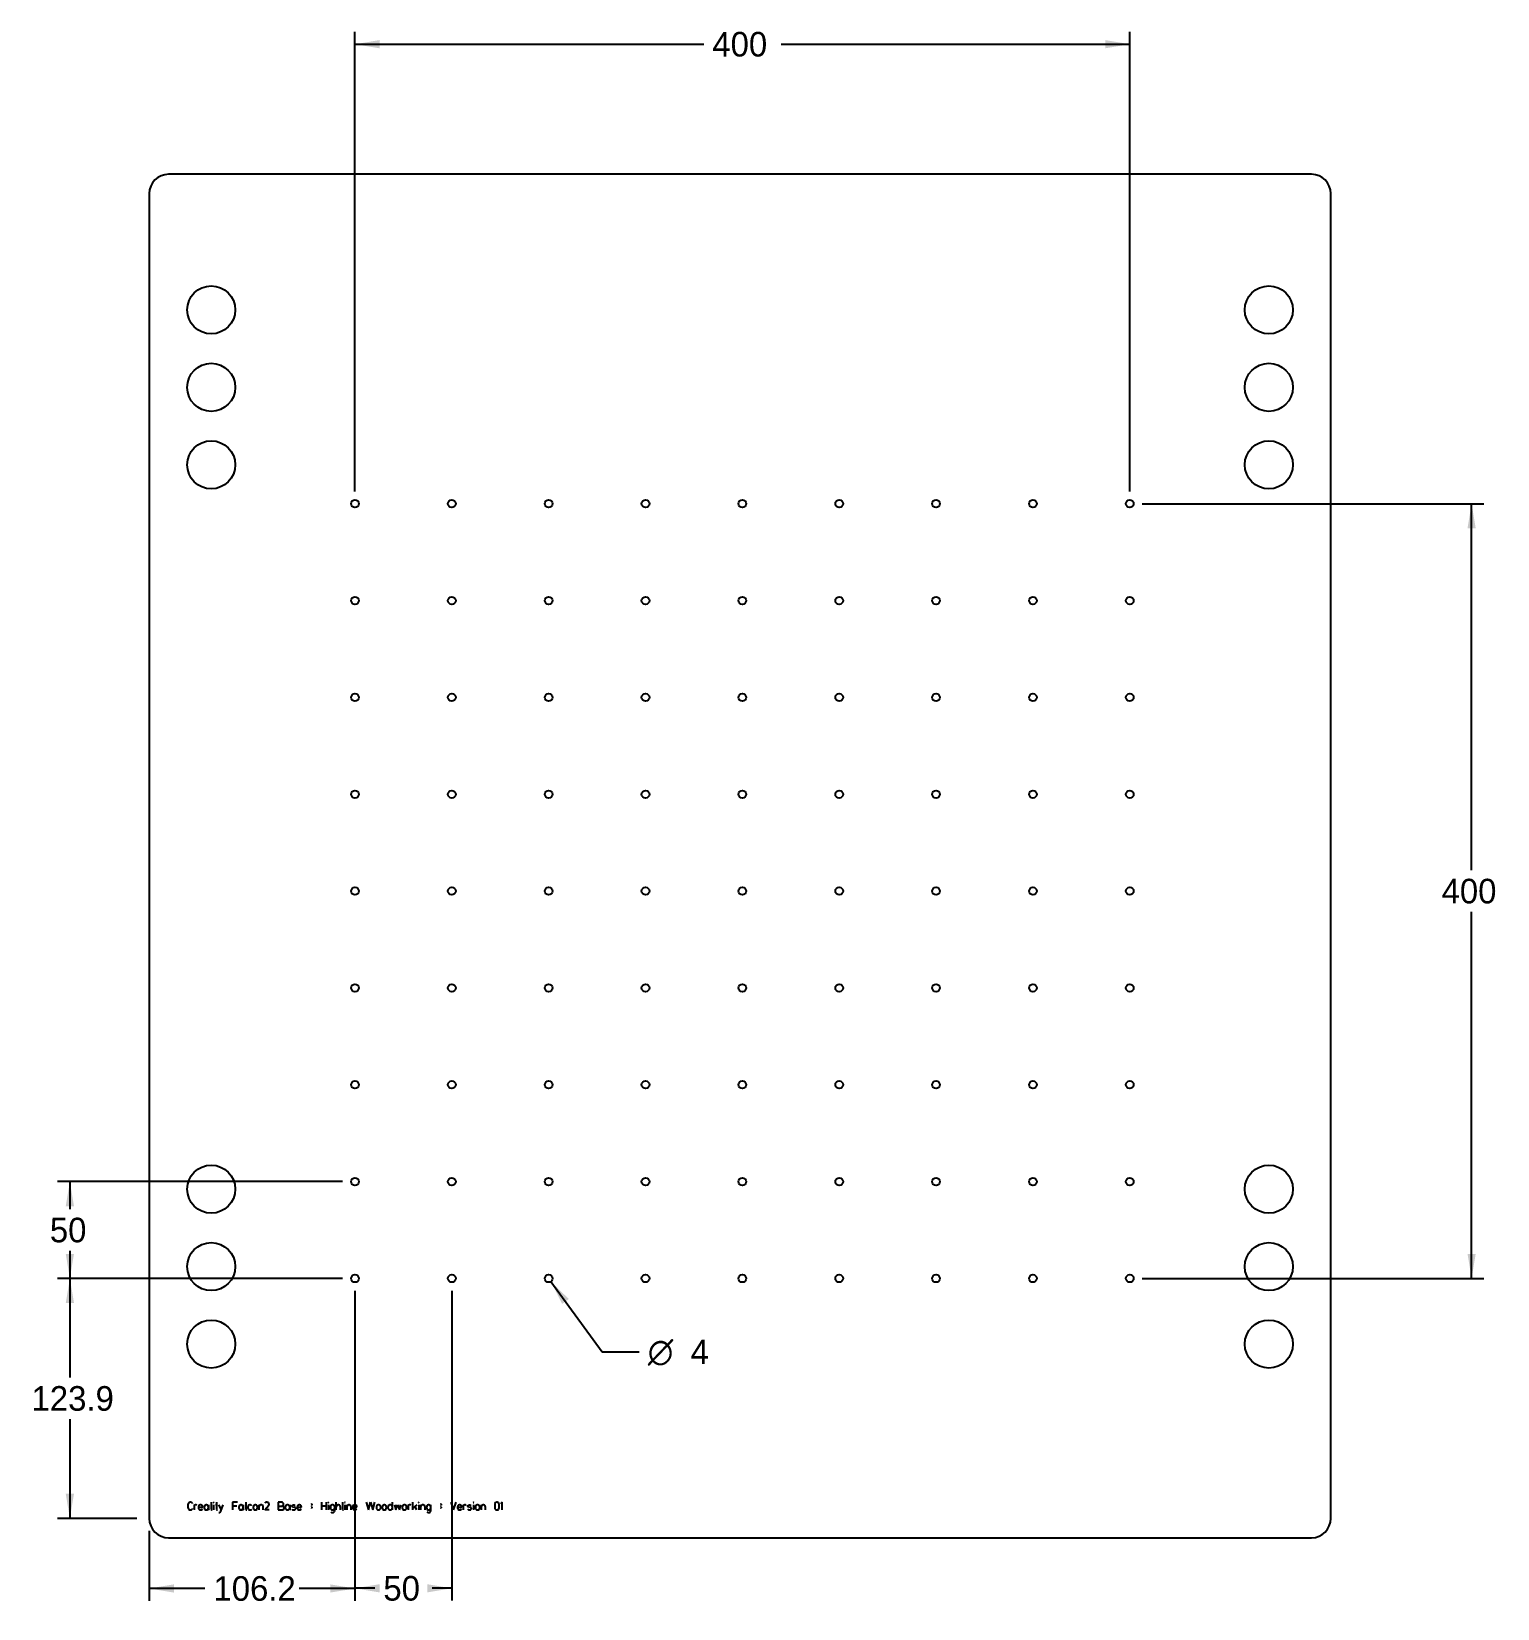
# Model space of a CAD drawing. Header units: millimetres. Extents: x -41 to 716, y -17 to 798.
import ezdxf
from ezdxf.enums import TextEntityAlignment as Align

# ---------------------------------------------------------------- set-up
doc = ezdxf.new("R2010")
doc.units = ezdxf.units.MM
for name, color, linetype in [('Alignment_Hole_Dimensions', 7, 'Continuous'), ('Alignment_Holes', 7, 'Continuous'), ('Feet_Insets', 7, 'Continuous'), ('Highline_Woodworking', 7, 'Continuous'), ('Outside_Edge', 7, 'Continuous')]:
    doc.layers.add(name, color=color, linetype=linetype)
doc.styles.add('SEACAD_Solid_Edge_ANSI', font='seans.ttf')
doc.styles.add('SEACAD_Solid_Edge_ANSI1_Symbols', font='semeca1.ttf')
doc.dimstyles.new('ANSI_(mm)', dxfattribs={"dimtxt": 12.7, "dimasz": 12.7, "dimexe": 6.35, "dimexo": 6.35, "dimgap": 3.175, "dimtad": 0, "dimtih": 1, "dimtoh": 1, "dimdsep": 46, "dimtxsty": 'SEACAD_Solid_Edge_ANSI', "dimblk1": '_SE_FILLED', "dimblk2": '_SE_FILLED', "dimsah": 1, "dimcen": 6.35, "dimadec": 0, "dimazin": 0, "dimtfac": 0.8, "dimtofl": 0, "dimtmove": 0, "dimatfit": 3, "dimfxl": 1, "dimtolj": 1, "dimarcsym": 0})

msp = doc.modelspace()

# ---------------------------------------------------------------- blocks, each defined once
blk = doc.blocks.new('SE1')
at = {"layer": 'Outside_Edge', "color": 7, "linetype": 'Continuous'}
for p, q in [((620, 724), (30, 724)), ((20, 714), (20, 30)), ((630, 30), (630, 714)), ((30, 20), (620, 20))]:
    blk.add_line(p, q, dxfattribs=at)
for centre, start, end in [((30, 714), 90, 180), ((620, 714), 0, 90), ((30, 30), 180, 270), ((620, 30), 270, 0)]:
    blk.add_arc(centre, 10, start, end, dxfattribs=at)
blk = doc.blocks.new('SE')
at = {"layer": 'Outside_Edge'}
blk.add_blockref('SE1', (0, 0), dxfattribs=at)
blk = doc.blocks.new('SE3')
at = {"layer": 'Highline_Woodworking', "color": 7, "linetype": 'Continuous'}
for p, q in [((40.125, 37.625), (40, 37.125)), ((40, 37.125), (40, 35.625)), ((40, 35.625), (40.125, 35.125)), ((40.25, 37.875), (40.125, 37.625)), ((40.125, 35.125), (40.25, 34.875)), ((40.5, 38.125), (40.25, 37.875)), ((40.25, 34.875), (40.5, 34.625)), ((40.75, 38.25), (40.5, 38.125)), ((40.5, 34.625), (40.75, 34.5)), ((41.125, 38.375), (40.75, 38.25)), ((40.75, 34.5), (41.125, 34.375)), ((41.375, 38.375), (41.125, 38.375)), ((41.125, 34.375), (41.375, 34.375)), ((41.75, 38.25), (41.375, 38.375)), ((41.375, 34.375), (41.75, 34.5)), ((42, 38.125), (41.75, 38.25)), ((41.75, 34.5), (42, 34.625)), ((42.25, 37.875), (42, 38.125)), ((42, 34.625), (42.25, 34.875)), ((42.375, 37.625), (42.25, 37.875)), ((42.25, 34.875), (42.375, 35.125))]:
    blk.add_line(p, q, dxfattribs=at)
blk = doc.blocks.new('SE2')
at = {"layer": 'Highline_Woodworking'}
blk.add_blockref('SE3', (0, 0), dxfattribs=at)
blk = doc.blocks.new('SE5')
at = {"layer": 'Highline_Woodworking', "color": 7, "linetype": 'Continuous'}
for p, q in [((43.25, 36.625), (43.125, 36.25)), ((43.5, 36.875), (43.25, 36.625)), ((43.875, 37), (43.5, 36.875)), ((44.125, 37), (43.875, 37)), ((44.5, 36.875), (44.125, 37)), ((44.625, 36.75), (44.5, 36.875))]:
    blk.add_line(p, q, dxfattribs=at)
blk = doc.blocks.new('SE4')
at = {"layer": 'Highline_Woodworking'}
blk.add_blockref('SE5', (0, 0), dxfattribs=at)
blk = doc.blocks.new('SE7')
at = {"layer": 'Highline_Woodworking', "color": 7, "linetype": 'Continuous'}
for p, q in [((45.5, 36.375), (45.375, 36)), ((45.375, 36), (45.375, 35.375)), ((45.375, 35.75), (47.625, 35.75)), ((45.375, 35.375), (45.5, 35)), ((45.75, 36.75), (45.5, 36.375)), ((45.5, 35), (45.75, 34.625)), ((46, 36.875), (45.75, 36.75)), ((45.75, 34.625), (46, 34.5)), ((46.375, 37), (46, 36.875)), ((46, 34.5), (46.375, 34.375)), ((46.625, 37), (46.375, 37)), ((46.375, 34.375), (46.625, 34.375)), ((47, 36.875), (46.625, 37)), ((46.625, 34.375), (47, 34.5)), ((47.25, 36.75), (47, 36.875)), ((47, 34.5), (47.25, 34.625)), ((47.5, 36.375), (47.25, 36.75)), ((47.25, 34.625), (47.5, 34.875)), ((47.625, 36), (47.5, 36.375)), ((47.625, 35.75), (47.625, 36))]:
    blk.add_line(p, q, dxfattribs=at)
blk = doc.blocks.new('SE6')
at = {"layer": 'Highline_Woodworking'}
blk.add_blockref('SE7', (0, 0), dxfattribs=at)
blk = doc.blocks.new('SE9')
at = {"layer": 'Highline_Woodworking', "color": 7, "linetype": 'Continuous'}
for p, q in [((48.5, 36.375), (48.375, 35.875)), ((48.375, 35.875), (48.375, 35.375)), ((48.375, 35.375), (48.5, 35)), ((48.75, 36.75), (48.5, 36.375)), ((48.5, 35), (48.75, 34.625)), ((49, 36.875), (48.75, 36.75)), ((48.75, 34.625), (49, 34.5)), ((49.375, 37), (49, 36.875)), ((49, 34.5), (49.375, 34.375)), ((49.625, 37), (49.375, 37)), ((49.375, 34.375), (49.625, 34.375)), ((50, 36.875), (49.625, 37)), ((49.625, 34.375), (50, 34.5)), ((50.25, 36.75), (50, 36.875)), ((50, 34.5), (50.25, 34.625)), ((50.5, 36.375), (50.25, 36.75)), ((50.25, 34.625), (50.5, 35)), ((50.625, 36), (50.5, 36.375)), ((50.5, 35), (50.625, 35.375)), ((50.625, 35.375), (50.625, 36))]:
    blk.add_line(p, q, dxfattribs=at)
blk = doc.blocks.new('SE8')
at = {"layer": 'Highline_Woodworking'}
blk.add_blockref('SE9', (0, 0), dxfattribs=at)
blk = doc.blocks.new('SE11')
at = {"layer": 'Highline_Woodworking', "color": 7, "linetype": 'Continuous'}
for p, q in [((50.625, 37), (50.625, 34.75)), ((50.625, 34.75), (51, 34.375))]:
    blk.add_line(p, q, dxfattribs=at)
blk = doc.blocks.new('SE10')
at = {"layer": 'Highline_Woodworking'}
blk.add_blockref('SE11', (0, 0), dxfattribs=at)
blk = doc.blocks.new('SE13')
at = {"layer": 'Highline_Woodworking', "color": 7, "linetype": 'Continuous'}
for p, q in [((52, 38.375), (52, 34.625)), ((52, 34.625), (52.25, 34.375)), ((52.25, 34.375), (52.5, 34.375))]:
    blk.add_line(p, q, dxfattribs=at)
blk = doc.blocks.new('SE12')
at = {"layer": 'Highline_Woodworking'}
blk.add_blockref('SE13', (0, 0), dxfattribs=at)
blk = doc.blocks.new('SE15')
at = {"layer": 'Highline_Woodworking', "color": 7, "linetype": 'Continuous'}
for p, q in [((53.25, 38.375), (53.125, 38.25)), ((53.125, 38.25), (53.25, 38.125)), ((53.375, 38.25), (53.25, 38.375)), ((53.25, 38.125), (53.375, 38.25))]:
    blk.add_line(p, q, dxfattribs=at)
blk = doc.blocks.new('SE14')
at = {"layer": 'Highline_Woodworking'}
blk.add_blockref('SE15', (0, 0), dxfattribs=at)
blk = doc.blocks.new('SE17')
at = {"layer": 'Highline_Woodworking', "color": 7, "linetype": 'Continuous'}
for p, q in [((54.75, 38.375), (54.75, 34.625)), ((54.75, 34.625), (55, 34.375)), ((55, 34.375), (55.25, 34.375))]:
    blk.add_line(p, q, dxfattribs=at)
blk = doc.blocks.new('SE16')
at = {"layer": 'Highline_Woodworking'}
blk.add_blockref('SE17', (0, 0), dxfattribs=at)
blk = doc.blocks.new('SE19')
at = {"layer": 'Highline_Woodworking', "color": 7, "linetype": 'Continuous'}
for p, q in [((56, 33), (56.5, 33.125)), ((56.5, 33.125), (57, 33.75)), ((57, 33.75), (58.25, 37))]:
    blk.add_line(p, q, dxfattribs=at)
blk = doc.blocks.new('SE18')
at = {"layer": 'Highline_Woodworking'}
blk.add_blockref('SE19', (0, 0), dxfattribs=at)
blk = doc.blocks.new('SE21')
at = {"layer": 'Highline_Woodworking', "color": 7, "linetype": 'Continuous'}
for p, q in [((65.625, 38.375), (63, 38.375)), ((63, 38.375), (63, 34.375))]:
    blk.add_line(p, q, dxfattribs=at)
blk = doc.blocks.new('SE20')
at = {"layer": 'Highline_Woodworking'}
blk.add_blockref('SE21', (0, 0), dxfattribs=at)
blk = doc.blocks.new('SE23')
at = {"layer": 'Highline_Woodworking', "color": 7, "linetype": 'Continuous'}
for p, q in [((66.375, 36.375), (66.25, 35.875)), ((66.25, 35.875), (66.25, 35.375)), ((66.25, 35.375), (66.375, 35)), ((66.625, 36.75), (66.375, 36.375)), ((66.375, 35), (66.625, 34.625)), ((66.875, 36.875), (66.625, 36.75)), ((66.625, 34.625), (66.875, 34.5)), ((67.25, 37), (66.875, 36.875)), ((66.875, 34.5), (67.25, 34.375)), ((67.5, 37), (67.25, 37)), ((67.25, 34.375), (67.5, 34.375)), ((67.875, 36.875), (67.5, 37)), ((67.5, 34.375), (67.875, 34.5)), ((68.125, 36.75), (67.875, 36.875)), ((67.875, 34.5), (68.125, 34.625)), ((68.375, 36.375), (68.125, 36.75)), ((68.125, 34.625), (68.375, 35)), ((68.5, 36), (68.375, 36.375)), ((68.375, 35), (68.5, 35.375)), ((68.5, 35.375), (68.5, 36))]:
    blk.add_line(p, q, dxfattribs=at)
blk = doc.blocks.new('SE22')
at = {"layer": 'Highline_Woodworking'}
blk.add_blockref('SE23', (0, 0), dxfattribs=at)
blk = doc.blocks.new('SE25')
at = {"layer": 'Highline_Woodworking', "color": 7, "linetype": 'Continuous'}
for p, q in [((68.5, 37), (68.5, 34.75)), ((68.5, 34.75), (68.875, 34.375))]:
    blk.add_line(p, q, dxfattribs=at)
blk = doc.blocks.new('SE24')
at = {"layer": 'Highline_Woodworking'}
blk.add_blockref('SE25', (0, 0), dxfattribs=at)
blk = doc.blocks.new('SE27')
at = {"layer": 'Highline_Woodworking', "color": 7, "linetype": 'Continuous'}
for p, q in [((69.875, 38.375), (69.875, 34.625)), ((69.875, 34.625), (70.125, 34.375)), ((70.125, 34.375), (70.375, 34.375))]:
    blk.add_line(p, q, dxfattribs=at)
blk = doc.blocks.new('SE26')
at = {"layer": 'Highline_Woodworking'}
blk.add_blockref('SE27', (0, 0), dxfattribs=at)
blk = doc.blocks.new('SE29')
at = {"layer": 'Highline_Woodworking', "color": 7, "linetype": 'Continuous'}
for p, q in [((71, 36.375), (70.875, 36)), ((70.875, 36), (70.875, 35.375)), ((70.875, 35.375), (71, 35)), ((71.5, 36.875), (71, 36.375)), ((71, 35), (71.25, 34.625)), ((71.25, 34.625), (71.5, 34.5)), ((71.875, 37), (71.5, 36.875)), ((71.5, 34.5), (71.875, 34.375)), ((72.125, 37), (71.875, 37)), ((71.875, 34.375), (72.125, 34.375)), ((72.5, 36.875), (72.125, 37)), ((72.125, 34.375), (72.5, 34.5)), ((72.75, 36.75), (72.5, 36.875)), ((72.5, 34.5), (72.75, 34.625)), ((72.875, 36.625), (72.75, 36.75)), ((72.75, 34.625), (72.875, 34.75))]:
    blk.add_line(p, q, dxfattribs=at)
blk = doc.blocks.new('SE28')
at = {"layer": 'Highline_Woodworking'}
blk.add_blockref('SE29', (0, 0), dxfattribs=at)
blk = doc.blocks.new('SE31')
at = {"layer": 'Highline_Woodworking', "color": 7, "linetype": 'Continuous'}
for p, q in [((73.75, 36.375), (73.625, 35.875)), ((73.625, 35.875), (73.625, 35.375)), ((73.625, 35.375), (73.75, 35)), ((74, 36.75), (73.75, 36.375)), ((73.75, 35), (74, 34.625)), ((74.25, 36.875), (74, 36.75)), ((74, 34.625), (74.25, 34.5)), ((74.625, 37), (74.25, 36.875)), ((74.25, 34.5), (74.625, 34.375)), ((74.875, 37), (74.625, 37)), ((74.625, 34.375), (74.875, 34.375)), ((75.25, 36.875), (74.875, 37)), ((74.875, 34.375), (75.25, 34.5)), ((75.5, 36.75), (75.25, 36.875)), ((75.25, 34.5), (75.5, 34.625)), ((75.75, 36.375), (75.5, 36.75)), ((75.5, 34.625), (75.75, 35)), ((75.875, 36), (75.75, 36.375)), ((75.75, 35), (75.875, 35.375)), ((75.875, 35.375), (75.875, 36))]:
    blk.add_line(p, q, dxfattribs=at)
blk = doc.blocks.new('SE30')
at = {"layer": 'Highline_Woodworking'}
blk.add_blockref('SE31', (0, 0), dxfattribs=at)
blk = doc.blocks.new('SE33')
at = {"layer": 'Highline_Woodworking', "color": 7, "linetype": 'Continuous'}
for p, q in [((76.75, 36.375), (76.625, 36)), ((77, 36.75), (76.75, 36.375)), ((77.25, 36.875), (77, 36.75)), ((77.625, 37), (77.25, 36.875)), ((77.875, 37), (77.625, 37)), ((78.25, 36.875), (77.875, 37)), ((78.5, 36.75), (78.25, 36.875)), ((78.75, 36.375), (78.5, 36.75)), ((78.875, 36), (78.75, 36.375)), ((78.875, 34.375), (78.875, 36))]:
    blk.add_line(p, q, dxfattribs=at)
blk = doc.blocks.new('SE32')
at = {"layer": 'Highline_Woodworking'}
blk.add_blockref('SE33', (0, 0), dxfattribs=at)
blk = doc.blocks.new('SE35')
at = {"layer": 'Highline_Woodworking', "color": 7, "linetype": 'Continuous'}
for p, q in [((79.875, 38.125), (79.625, 37.875)), ((79.625, 34.375), (81.75, 36.75)), ((81.875, 34.375), (79.625, 34.375)), ((80.125, 38.25), (79.875, 38.125)), ((80.5, 38.375), (80.125, 38.25)), ((80.75, 38.375), (80.5, 38.375)), ((81.25, 38.25), (80.75, 38.375)), ((81.5, 38.125), (81.25, 38.25)), ((81.75, 37.75), (81.5, 38.125)), ((81.875, 37.375), (81.75, 37.75)), ((81.75, 36.75), (81.875, 37.125)), ((81.875, 37.125), (81.875, 37.375))]:
    blk.add_line(p, q, dxfattribs=at)
blk = doc.blocks.new('SE34')
at = {"layer": 'Highline_Woodworking'}
blk.add_blockref('SE35', (0, 0), dxfattribs=at)
blk = doc.blocks.new('SE37')
at = {"layer": 'Highline_Woodworking', "color": 7, "linetype": 'Continuous'}
for p, q in [((88.375, 38.375), (86.625, 38.375)), ((86.625, 38.375), (86.625, 34.375)), ((86.625, 36.375), (88.375, 36.375)), ((88.875, 38.25), (88.375, 38.375)), ((88.375, 36.375), (88.875, 36.5)), ((89.25, 37.875), (88.875, 38.25)), ((88.875, 36.5), (89.25, 36.875)), ((89.375, 37.5), (89.25, 37.875)), ((89.25, 36.875), (89.375, 37.25)), ((89.375, 37.25), (89.375, 37.5))]:
    blk.add_line(p, q, dxfattribs=at)
blk = doc.blocks.new('SE36')
at = {"layer": 'Highline_Woodworking'}
blk.add_blockref('SE37', (0, 0), dxfattribs=at)
blk = doc.blocks.new('SE39')
at = {"layer": 'Highline_Woodworking', "color": 7, "linetype": 'Continuous'}
for p, q in [((86.625, 34.375), (88.625, 34.375)), ((88.625, 36.375), (88.375, 36.375)), ((89.125, 36.25), (88.625, 36.375)), ((88.625, 34.375), (89.125, 34.5)), ((89.5, 35.875), (89.125, 36.25)), ((89.125, 34.5), (89.5, 34.875)), ((89.625, 35.5), (89.5, 35.875)), ((89.5, 34.875), (89.625, 35.25)), ((89.625, 35.25), (89.625, 35.5))]:
    blk.add_line(p, q, dxfattribs=at)
blk = doc.blocks.new('SE38')
at = {"layer": 'Highline_Woodworking'}
blk.add_blockref('SE39', (0, 0), dxfattribs=at)
blk = doc.blocks.new('SE41')
at = {"layer": 'Highline_Woodworking', "color": 7, "linetype": 'Continuous'}
for p, q in [((90.375, 36.375), (90.25, 35.875)), ((90.25, 35.875), (90.25, 35.375)), ((90.25, 35.375), (90.375, 35)), ((90.625, 36.75), (90.375, 36.375)), ((90.375, 35), (90.625, 34.625)), ((90.875, 36.875), (90.625, 36.75)), ((90.625, 34.625), (90.875, 34.5)), ((91.25, 37), (90.875, 36.875)), ((90.875, 34.5), (91.25, 34.375)), ((91.5, 37), (91.25, 37)), ((91.25, 34.375), (91.5, 34.375)), ((91.875, 36.875), (91.5, 37)), ((91.5, 34.375), (91.875, 34.5)), ((92.125, 36.75), (91.875, 36.875)), ((91.875, 34.5), (92.125, 34.625)), ((92.375, 36.375), (92.125, 36.75)), ((92.125, 34.625), (92.375, 35)), ((92.5, 36), (92.375, 36.375)), ((92.375, 35), (92.5, 35.375)), ((92.5, 35.375), (92.5, 36))]:
    blk.add_line(p, q, dxfattribs=at)
blk = doc.blocks.new('SE40')
at = {"layer": 'Highline_Woodworking'}
blk.add_blockref('SE41', (0, 0), dxfattribs=at)
blk = doc.blocks.new('SE43')
at = {"layer": 'Highline_Woodworking', "color": 7, "linetype": 'Continuous'}
for p, q in [((92.5, 37), (92.5, 34.75)), ((92.5, 34.75), (92.875, 34.375))]:
    blk.add_line(p, q, dxfattribs=at)
blk = doc.blocks.new('SE42')
at = {"layer": 'Highline_Woodworking'}
blk.add_blockref('SE43', (0, 0), dxfattribs=at)
blk = doc.blocks.new('SE45')
at = {"layer": 'Highline_Woodworking', "color": 7, "linetype": 'Continuous'}
for p, q in [((93.625, 34.75), (94, 34.5)), ((93.75, 36.5), (93.875, 36.75)), ((93.75, 36.25), (93.75, 36.5)), ((93.875, 36), (93.75, 36.25)), ((93.875, 36.75), (94, 36.875)), ((94, 35.875), (93.875, 36)), ((94, 36.875), (94.5, 37)), ((95.125, 35.625), (94, 35.875)), ((94, 34.5), (94.5, 34.375)), ((94.5, 37), (94.75, 37)), ((94.5, 34.375), (94.875, 34.375)), ((94.75, 37), (95.25, 36.875)), ((94.875, 34.375), (95.25, 34.5)), ((95.5, 35.375), (95.125, 35.625)), ((95.25, 36.875), (95.375, 36.75)), ((95.25, 34.5), (95.5, 34.75)), ((95.625, 35.125), (95.5, 35.375)), ((95.5, 34.75), (95.625, 35)), ((95.625, 35), (95.625, 35.125))]:
    blk.add_line(p, q, dxfattribs=at)
blk = doc.blocks.new('SE44')
at = {"layer": 'Highline_Woodworking'}
blk.add_blockref('SE45', (0, 0), dxfattribs=at)
blk = doc.blocks.new('SE47')
at = {"layer": 'Highline_Woodworking', "color": 7, "linetype": 'Continuous'}
for p, q in [((96.5, 36.375), (96.375, 36)), ((96.375, 36), (96.375, 35.375)), ((96.375, 35.75), (98.625, 35.75)), ((96.375, 35.375), (96.5, 35)), ((96.75, 36.75), (96.5, 36.375)), ((96.5, 35), (96.75, 34.625)), ((97, 36.875), (96.75, 36.75)), ((96.75, 34.625), (97, 34.5)), ((97.375, 37), (97, 36.875)), ((97, 34.5), (97.375, 34.375)), ((97.625, 37), (97.375, 37)), ((97.375, 34.375), (97.625, 34.375)), ((98, 36.875), (97.625, 37)), ((97.625, 34.375), (98, 34.5)), ((98.25, 36.75), (98, 36.875)), ((98, 34.5), (98.25, 34.625)), ((98.5, 36.375), (98.25, 36.75)), ((98.25, 34.625), (98.5, 34.875)), ((98.625, 36), (98.5, 36.375)), ((98.625, 35.75), (98.625, 36))]:
    blk.add_line(p, q, dxfattribs=at)
blk = doc.blocks.new('SE46')
at = {"layer": 'Highline_Woodworking'}
blk.add_blockref('SE47', (0, 0), dxfattribs=at)
blk = doc.blocks.new('SE49')
at = {"layer": 'Highline_Woodworking', "color": 7, "linetype": 'Continuous'}
for p, q in [((103.875, 37.375), (103.625, 37.125)), ((103.625, 37.125), (103.875, 36.875)), ((103.875, 37.375), (103.875, 36.875)), ((104.125, 37.125), (103.875, 37.375)), ((103.875, 36.875), (104.125, 37.125))]:
    blk.add_line(p, q, dxfattribs=at)
blk = doc.blocks.new('SE48')
at = {"layer": 'Highline_Woodworking'}
blk.add_blockref('SE49', (0, 0), dxfattribs=at)
blk = doc.blocks.new('SE51')
at = {"layer": 'Highline_Woodworking', "color": 7, "linetype": 'Continuous'}
for p, q in [((103.875, 35.875), (103.625, 35.625)), ((103.625, 35.625), (103.875, 35.375)), ((103.875, 35.875), (103.875, 35.375)), ((104.125, 35.625), (103.875, 35.875)), ((103.875, 35.375), (104.125, 35.625))]:
    blk.add_line(p, q, dxfattribs=at)
blk = doc.blocks.new('SE50')
at = {"layer": 'Highline_Woodworking'}
blk.add_blockref('SE51', (0, 0), dxfattribs=at)
blk = doc.blocks.new('SE53')
at = {"layer": 'Highline_Woodworking', "color": 7, "linetype": 'Continuous'}
for p, q in [((112.5, 38.375), (112.375, 38.25)), ((112.375, 38.25), (112.5, 38.125)), ((112.625, 38.25), (112.5, 38.375)), ((112.5, 38.125), (112.625, 38.25))]:
    blk.add_line(p, q, dxfattribs=at)
blk = doc.blocks.new('SE52')
at = {"layer": 'Highline_Woodworking'}
blk.add_blockref('SE53', (0, 0), dxfattribs=at)
blk = doc.blocks.new('SE55')
at = {"layer": 'Highline_Woodworking', "color": 7, "linetype": 'Continuous'}
for p, q in [((113.625, 36.375), (113.5, 35.875)), ((113.5, 35.875), (113.5, 35.375)), ((113.5, 35.375), (113.625, 35)), ((113.875, 36.75), (113.625, 36.375)), ((113.625, 35), (113.875, 34.625)), ((114.125, 36.875), (113.875, 36.75)), ((113.875, 34.625), (114.125, 34.5)), ((114.5, 37), (114.125, 36.875)), ((114.125, 34.5), (114.5, 34.375)), ((114.75, 37), (114.5, 37)), ((114.5, 34.375), (114.75, 34.375)), ((115.125, 36.875), (114.75, 37)), ((114.75, 34.375), (115.125, 34.5)), ((115.375, 36.75), (115.125, 36.875)), ((115.125, 34.5), (115.375, 34.625)), ((115.625, 36.375), (115.375, 36.75)), ((115.375, 34.625), (115.625, 35)), ((115.75, 36), (115.625, 36.375)), ((115.625, 35), (115.75, 35.375)), ((115.75, 35.375), (115.75, 36))]:
    blk.add_line(p, q, dxfattribs=at)
blk = doc.blocks.new('SE54')
at = {"layer": 'Highline_Woodworking'}
blk.add_blockref('SE55', (0, 0), dxfattribs=at)
blk = doc.blocks.new('SE57')
at = {"layer": 'Highline_Woodworking', "color": 7, "linetype": 'Continuous'}
for p, q in [((113.75, 33.375), (114.125, 33.125)), ((114.125, 33.125), (114.5, 33)), ((114.5, 33), (114.75, 33)), ((114.75, 33), (115.125, 33.125)), ((115.125, 33.125), (115.375, 33.25)), ((115.375, 33.25), (115.625, 33.625)), ((115.625, 33.625), (115.75, 34)), ((115.75, 34), (115.75, 37))]:
    blk.add_line(p, q, dxfattribs=at)
blk = doc.blocks.new('SE56')
at = {"layer": 'Highline_Woodworking'}
blk.add_blockref('SE57', (0, 0), dxfattribs=at)
blk = doc.blocks.new('SE59')
at = {"layer": 'Highline_Woodworking', "color": 7, "linetype": 'Continuous'}
for p, q in [((116.625, 36.375), (116.5, 36)), ((116.875, 36.75), (116.625, 36.375)), ((117.125, 36.875), (116.875, 36.75)), ((117.5, 37), (117.125, 36.875)), ((117.75, 37), (117.5, 37)), ((118.125, 36.875), (117.75, 37)), ((118.375, 36.75), (118.125, 36.875)), ((118.625, 36.375), (118.375, 36.75)), ((118.75, 36), (118.625, 36.375)), ((118.75, 34.375), (118.75, 36))]:
    blk.add_line(p, q, dxfattribs=at)
blk = doc.blocks.new('SE58')
at = {"layer": 'Highline_Woodworking'}
blk.add_blockref('SE59', (0, 0), dxfattribs=at)
blk = doc.blocks.new('SE61')
at = {"layer": 'Highline_Woodworking', "color": 7, "linetype": 'Continuous'}
for p, q in [((119.75, 38.375), (119.75, 34.625)), ((119.75, 34.625), (120, 34.375)), ((120, 34.375), (120.25, 34.375))]:
    blk.add_line(p, q, dxfattribs=at)
blk = doc.blocks.new('SE60')
at = {"layer": 'Highline_Woodworking'}
blk.add_blockref('SE61', (0, 0), dxfattribs=at)
blk = doc.blocks.new('SE63')
at = {"layer": 'Highline_Woodworking', "color": 7, "linetype": 'Continuous'}
for p, q in [((121, 38.375), (120.875, 38.25)), ((120.875, 38.25), (121, 38.125)), ((121.125, 38.25), (121, 38.375)), ((121, 38.125), (121.125, 38.25))]:
    blk.add_line(p, q, dxfattribs=at)
blk = doc.blocks.new('SE62')
at = {"layer": 'Highline_Woodworking'}
blk.add_blockref('SE63', (0, 0), dxfattribs=at)
blk = doc.blocks.new('SE65')
at = {"layer": 'Highline_Woodworking', "color": 7, "linetype": 'Continuous'}
for p, q in [((122.125, 36.375), (122, 36)), ((122.375, 36.75), (122.125, 36.375)), ((122.625, 36.875), (122.375, 36.75)), ((123, 37), (122.625, 36.875)), ((123.25, 37), (123, 37)), ((123.625, 36.875), (123.25, 37)), ((123.875, 36.75), (123.625, 36.875)), ((124.125, 36.375), (123.875, 36.75)), ((124.25, 36), (124.125, 36.375)), ((124.25, 34.375), (124.25, 36))]:
    blk.add_line(p, q, dxfattribs=at)
blk = doc.blocks.new('SE64')
at = {"layer": 'Highline_Woodworking'}
blk.add_blockref('SE65', (0, 0), dxfattribs=at)
blk = doc.blocks.new('SE67')
at = {"layer": 'Highline_Woodworking', "color": 7, "linetype": 'Continuous'}
for p, q in [((125.125, 36.375), (125, 36)), ((125, 36), (125, 35.375)), ((125, 35.75), (127.25, 35.75)), ((125, 35.375), (125.125, 35)), ((125.375, 36.75), (125.125, 36.375)), ((125.125, 35), (125.375, 34.625)), ((125.625, 36.875), (125.375, 36.75)), ((125.375, 34.625), (125.625, 34.5)), ((126, 37), (125.625, 36.875)), ((125.625, 34.5), (126, 34.375)), ((126.25, 37), (126, 37)), ((126, 34.375), (126.25, 34.375)), ((126.625, 36.875), (126.25, 37)), ((126.25, 34.375), (126.625, 34.5)), ((126.875, 36.75), (126.625, 36.875)), ((126.625, 34.5), (126.875, 34.625)), ((127.125, 36.375), (126.875, 36.75)), ((126.875, 34.625), (127.125, 34.875)), ((127.25, 36), (127.125, 36.375)), ((127.25, 35.75), (127.25, 36))]:
    blk.add_line(p, q, dxfattribs=at)
blk = doc.blocks.new('SE66')
at = {"layer": 'Highline_Woodworking'}
blk.add_blockref('SE67', (0, 0), dxfattribs=at)
blk = doc.blocks.new('SE69')
at = {"layer": 'Highline_Woodworking', "color": 7, "linetype": 'Continuous'}
for p, q in [((132, 38.375), (133.125, 34.375)), ((133.125, 34.375), (134.25, 38.375)), ((134.25, 38.375), (135.375, 34.375)), ((135.375, 34.375), (136.5, 38.375))]:
    blk.add_line(p, q, dxfattribs=at)
blk = doc.blocks.new('SE68')
at = {"layer": 'Highline_Woodworking'}
blk.add_blockref('SE69', (0, 0), dxfattribs=at)
blk = doc.blocks.new('SE71')
at = {"layer": 'Highline_Woodworking', "color": 7, "linetype": 'Continuous'}
for p, q in [((137.375, 36.375), (137.25, 35.875)), ((137.25, 35.875), (137.25, 35.375)), ((137.25, 35.375), (137.375, 35)), ((137.625, 36.75), (137.375, 36.375)), ((137.375, 35), (137.625, 34.625)), ((137.875, 36.875), (137.625, 36.75)), ((137.625, 34.625), (137.875, 34.5)), ((138.25, 37), (137.875, 36.875)), ((137.875, 34.5), (138.25, 34.375)), ((138.5, 37), (138.25, 37)), ((138.25, 34.375), (138.5, 34.375)), ((138.875, 36.875), (138.5, 37)), ((138.5, 34.375), (138.875, 34.5)), ((139.125, 36.75), (138.875, 36.875)), ((138.875, 34.5), (139.125, 34.625)), ((139.375, 36.375), (139.125, 36.75)), ((139.125, 34.625), (139.375, 35)), ((139.5, 36), (139.375, 36.375)), ((139.375, 35), (139.5, 35.375)), ((139.5, 35.375), (139.5, 36))]:
    blk.add_line(p, q, dxfattribs=at)
blk = doc.blocks.new('SE70')
at = {"layer": 'Highline_Woodworking'}
blk.add_blockref('SE71', (0, 0), dxfattribs=at)
blk = doc.blocks.new('SE73')
at = {"layer": 'Highline_Woodworking', "color": 7, "linetype": 'Continuous'}
for p, q in [((140.375, 36.375), (140.25, 35.875)), ((140.25, 35.875), (140.25, 35.375)), ((140.25, 35.375), (140.375, 35)), ((140.625, 36.75), (140.375, 36.375)), ((140.375, 35), (140.625, 34.625)), ((140.875, 36.875), (140.625, 36.75)), ((140.625, 34.625), (140.875, 34.5)), ((141.25, 37), (140.875, 36.875)), ((140.875, 34.5), (141.25, 34.375)), ((141.5, 37), (141.25, 37)), ((141.25, 34.375), (141.5, 34.375)), ((141.875, 36.875), (141.5, 37)), ((141.5, 34.375), (141.875, 34.5)), ((142.125, 36.75), (141.875, 36.875)), ((141.875, 34.5), (142.125, 34.625)), ((142.375, 36.375), (142.125, 36.75)), ((142.125, 34.625), (142.375, 35)), ((142.5, 36), (142.375, 36.375)), ((142.375, 35), (142.5, 35.375)), ((142.5, 35.375), (142.5, 36))]:
    blk.add_line(p, q, dxfattribs=at)
blk = doc.blocks.new('SE72')
at = {"layer": 'Highline_Woodworking'}
blk.add_blockref('SE73', (0, 0), dxfattribs=at)
blk = doc.blocks.new('SE75')
at = {"layer": 'Highline_Woodworking', "color": 7, "linetype": 'Continuous'}
for p, q in [((143.375, 36.375), (143.25, 35.875)), ((143.25, 35.875), (143.25, 35.375)), ((143.25, 35.375), (143.375, 35)), ((143.625, 36.75), (143.375, 36.375)), ((143.375, 35), (143.625, 34.625)), ((143.875, 36.875), (143.625, 36.75)), ((143.625, 34.625), (143.875, 34.5)), ((144.25, 37), (143.875, 36.875)), ((143.875, 34.5), (144.25, 34.375)), ((144.5, 37), (144.25, 37)), ((144.25, 34.375), (144.5, 34.375)), ((144.875, 36.875), (144.5, 37)), ((144.5, 34.375), (144.875, 34.5)), ((145.125, 36.75), (144.875, 36.875)), ((144.875, 34.5), (145.125, 34.625)), ((145.375, 36.375), (145.125, 36.75)), ((145.125, 34.625), (145.375, 35)), ((145.5, 36), (145.375, 36.375)), ((145.375, 35), (145.5, 35.375)), ((145.5, 35.375), (145.5, 36))]:
    blk.add_line(p, q, dxfattribs=at)
blk = doc.blocks.new('SE74')
at = {"layer": 'Highline_Woodworking'}
blk.add_blockref('SE75', (0, 0), dxfattribs=at)
blk = doc.blocks.new('SE77')
at = {"layer": 'Highline_Woodworking', "color": 7, "linetype": 'Continuous'}
for p, q in [((146.625, 37), (147.25, 34.375)), ((147.25, 34.375), (148.25, 37)), ((148.25, 37), (149.125, 34.375)), ((149.125, 34.375), (149.875, 37))]:
    blk.add_line(p, q, dxfattribs=at)
blk = doc.blocks.new('SE76')
at = {"layer": 'Highline_Woodworking'}
blk.add_blockref('SE77', (0, 0), dxfattribs=at)
blk = doc.blocks.new('SE79')
at = {"layer": 'Highline_Woodworking', "color": 7, "linetype": 'Continuous'}
for p, q in [((150.75, 36.375), (150.625, 35.875)), ((150.625, 35.875), (150.625, 35.375)), ((150.625, 35.375), (150.75, 35)), ((151, 36.75), (150.75, 36.375)), ((150.75, 35), (151, 34.625)), ((151.25, 36.875), (151, 36.75)), ((151, 34.625), (151.25, 34.5)), ((151.625, 37), (151.25, 36.875)), ((151.25, 34.5), (151.625, 34.375)), ((151.875, 37), (151.625, 37)), ((151.625, 34.375), (151.875, 34.375)), ((152.25, 36.875), (151.875, 37)), ((151.875, 34.375), (152.25, 34.5)), ((152.5, 36.75), (152.25, 36.875)), ((152.25, 34.5), (152.5, 34.625)), ((152.75, 36.375), (152.5, 36.75)), ((152.5, 34.625), (152.75, 35)), ((152.875, 36), (152.75, 36.375)), ((152.75, 35), (152.875, 35.375)), ((152.875, 35.375), (152.875, 36))]:
    blk.add_line(p, q, dxfattribs=at)
blk = doc.blocks.new('SE78')
at = {"layer": 'Highline_Woodworking'}
blk.add_blockref('SE79', (0, 0), dxfattribs=at)
blk = doc.blocks.new('SE81')
at = {"layer": 'Highline_Woodworking', "color": 7, "linetype": 'Continuous'}
for p, q in [((153.75, 36.625), (153.625, 36.25)), ((154, 36.875), (153.75, 36.625)), ((154.375, 37), (154, 36.875)), ((154.625, 37), (154.375, 37)), ((155, 36.875), (154.625, 37)), ((155.125, 36.75), (155, 36.875))]:
    blk.add_line(p, q, dxfattribs=at)
blk = doc.blocks.new('SE80')
at = {"layer": 'Highline_Woodworking'}
blk.add_blockref('SE81', (0, 0), dxfattribs=at)
blk = doc.blocks.new('SE83')
at = {"layer": 'Highline_Woodworking', "color": 7, "linetype": 'Continuous'}
for p, q in [((159.125, 38.375), (159, 38.25)), ((159, 38.25), (159.125, 38.125)), ((159.25, 38.25), (159.125, 38.375)), ((159.125, 38.125), (159.25, 38.25))]:
    blk.add_line(p, q, dxfattribs=at)
blk = doc.blocks.new('SE82')
at = {"layer": 'Highline_Woodworking'}
blk.add_blockref('SE83', (0, 0), dxfattribs=at)
blk = doc.blocks.new('SE85')
at = {"layer": 'Highline_Woodworking', "color": 7, "linetype": 'Continuous'}
for p, q in [((160.25, 36.375), (160.125, 36)), ((160.5, 36.75), (160.25, 36.375)), ((160.75, 36.875), (160.5, 36.75)), ((161.125, 37), (160.75, 36.875)), ((161.375, 37), (161.125, 37)), ((161.75, 36.875), (161.375, 37)), ((162, 36.75), (161.75, 36.875)), ((162.25, 36.375), (162, 36.75)), ((162.375, 36), (162.25, 36.375)), ((162.375, 34.375), (162.375, 36))]:
    blk.add_line(p, q, dxfattribs=at)
blk = doc.blocks.new('SE84')
at = {"layer": 'Highline_Woodworking'}
blk.add_blockref('SE85', (0, 0), dxfattribs=at)
blk = doc.blocks.new('SE87')
at = {"layer": 'Highline_Woodworking', "color": 7, "linetype": 'Continuous'}
for p, q in [((163.25, 36.375), (163.125, 35.875)), ((163.125, 35.875), (163.125, 35.375)), ((163.125, 35.375), (163.25, 35)), ((163.5, 36.75), (163.25, 36.375)), ((163.25, 35), (163.5, 34.625)), ((163.75, 36.875), (163.5, 36.75)), ((163.5, 34.625), (163.75, 34.5)), ((164.125, 37), (163.75, 36.875)), ((163.75, 34.5), (164.125, 34.375)), ((164.375, 37), (164.125, 37)), ((164.125, 34.375), (164.375, 34.375)), ((164.75, 36.875), (164.375, 37)), ((164.375, 34.375), (164.75, 34.5)), ((165, 36.75), (164.75, 36.875)), ((164.75, 34.5), (165, 34.625)), ((165.25, 36.375), (165, 36.75)), ((165, 34.625), (165.25, 35)), ((165.375, 36), (165.25, 36.375)), ((165.25, 35), (165.375, 35.375)), ((165.375, 35.375), (165.375, 36))]:
    blk.add_line(p, q, dxfattribs=at)
blk = doc.blocks.new('SE86')
at = {"layer": 'Highline_Woodworking'}
blk.add_blockref('SE87', (0, 0), dxfattribs=at)
blk = doc.blocks.new('SE89')
at = {"layer": 'Highline_Woodworking', "color": 7, "linetype": 'Continuous'}
for p, q in [((163.375, 33.375), (163.75, 33.125)), ((163.75, 33.125), (164.125, 33)), ((164.125, 33), (164.375, 33)), ((164.375, 33), (164.75, 33.125)), ((164.75, 33.125), (165, 33.25)), ((165, 33.25), (165.25, 33.625)), ((165.25, 33.625), (165.375, 34)), ((165.375, 34), (165.375, 37))]:
    blk.add_line(p, q, dxfattribs=at)
blk = doc.blocks.new('SE88')
at = {"layer": 'Highline_Woodworking'}
blk.add_blockref('SE89', (0, 0), dxfattribs=at)
blk = doc.blocks.new('SE91')
at = {"layer": 'Highline_Woodworking', "color": 7, "linetype": 'Continuous'}
for p, q in [((170.625, 37.375), (170.375, 37.125)), ((170.375, 37.125), (170.625, 36.875)), ((170.625, 37.375), (170.625, 36.875)), ((170.875, 37.125), (170.625, 37.375)), ((170.625, 36.875), (170.875, 37.125))]:
    blk.add_line(p, q, dxfattribs=at)
blk = doc.blocks.new('SE90')
at = {"layer": 'Highline_Woodworking'}
blk.add_blockref('SE91', (0, 0), dxfattribs=at)
blk = doc.blocks.new('SE93')
at = {"layer": 'Highline_Woodworking', "color": 7, "linetype": 'Continuous'}
for p, q in [((170.625, 35.875), (170.375, 35.625)), ((170.375, 35.625), (170.625, 35.375)), ((170.625, 35.875), (170.625, 35.375)), ((170.875, 35.625), (170.625, 35.875)), ((170.625, 35.375), (170.875, 35.625))]:
    blk.add_line(p, q, dxfattribs=at)
blk = doc.blocks.new('SE92')
at = {"layer": 'Highline_Woodworking'}
blk.add_blockref('SE93', (0, 0), dxfattribs=at)
blk = doc.blocks.new('SE95')
at = {"layer": 'Highline_Woodworking', "color": 7, "linetype": 'Continuous'}
for p, q in [((175.625, 38.375), (177, 34.375)), ((177, 34.375), (178.375, 38.375))]:
    blk.add_line(p, q, dxfattribs=at)
blk = doc.blocks.new('SE94')
at = {"layer": 'Highline_Woodworking'}
blk.add_blockref('SE95', (0, 0), dxfattribs=at)
blk = doc.blocks.new('SE97')
at = {"layer": 'Highline_Woodworking', "color": 7, "linetype": 'Continuous'}
for p, q in [((179.25, 36.375), (179.125, 36)), ((179.125, 36), (179.125, 35.375)), ((179.125, 35.75), (181.375, 35.75)), ((179.125, 35.375), (179.25, 35)), ((179.5, 36.75), (179.25, 36.375)), ((179.25, 35), (179.5, 34.625)), ((179.75, 36.875), (179.5, 36.75)), ((179.5, 34.625), (179.75, 34.5)), ((180.125, 37), (179.75, 36.875)), ((179.75, 34.5), (180.125, 34.375)), ((180.375, 37), (180.125, 37)), ((180.125, 34.375), (180.375, 34.375)), ((180.75, 36.875), (180.375, 37)), ((180.375, 34.375), (180.75, 34.5)), ((181, 36.75), (180.75, 36.875)), ((180.75, 34.5), (181, 34.625)), ((181.25, 36.375), (181, 36.75)), ((181, 34.625), (181.25, 34.875)), ((181.375, 36), (181.25, 36.375)), ((181.375, 35.75), (181.375, 36))]:
    blk.add_line(p, q, dxfattribs=at)
blk = doc.blocks.new('SE96')
at = {"layer": 'Highline_Woodworking'}
blk.add_blockref('SE97', (0, 0), dxfattribs=at)
blk = doc.blocks.new('SE99')
at = {"layer": 'Highline_Woodworking', "color": 7, "linetype": 'Continuous'}
for p, q in [((182.25, 36.625), (182.125, 36.25)), ((182.5, 36.875), (182.25, 36.625)), ((182.875, 37), (182.5, 36.875)), ((183.125, 37), (182.875, 37)), ((183.5, 36.875), (183.125, 37)), ((183.625, 36.75), (183.5, 36.875))]:
    blk.add_line(p, q, dxfattribs=at)
blk = doc.blocks.new('SE98')
at = {"layer": 'Highline_Woodworking'}
blk.add_blockref('SE99', (0, 0), dxfattribs=at)
blk = doc.blocks.new('SE101')
at = {"layer": 'Highline_Woodworking', "color": 7, "linetype": 'Continuous'}
for p, q in [((184.375, 34.75), (184.75, 34.5)), ((184.5, 36.5), (184.625, 36.75)), ((184.5, 36.25), (184.5, 36.5)), ((184.625, 36), (184.5, 36.25)), ((184.625, 36.75), (184.75, 36.875)), ((184.75, 35.875), (184.625, 36)), ((184.75, 36.875), (185.25, 37)), ((185.875, 35.625), (184.75, 35.875)), ((184.75, 34.5), (185.25, 34.375)), ((185.25, 37), (185.5, 37)), ((185.25, 34.375), (185.625, 34.375)), ((185.5, 37), (186, 36.875)), ((185.625, 34.375), (186, 34.5)), ((186.25, 35.375), (185.875, 35.625)), ((186, 36.875), (186.125, 36.75)), ((186, 34.5), (186.25, 34.75)), ((186.375, 35.125), (186.25, 35.375)), ((186.25, 34.75), (186.375, 35)), ((186.375, 35), (186.375, 35.125))]:
    blk.add_line(p, q, dxfattribs=at)
blk = doc.blocks.new('SE100')
at = {"layer": 'Highline_Woodworking'}
blk.add_blockref('SE101', (0, 0), dxfattribs=at)
blk = doc.blocks.new('SE103')
at = {"layer": 'Highline_Woodworking', "color": 7, "linetype": 'Continuous'}
for p, q in [((187.375, 38.375), (187.25, 38.25)), ((187.25, 38.25), (187.375, 38.125)), ((187.5, 38.25), (187.375, 38.375)), ((187.375, 38.125), (187.5, 38.25))]:
    blk.add_line(p, q, dxfattribs=at)
blk = doc.blocks.new('SE102')
at = {"layer": 'Highline_Woodworking'}
blk.add_blockref('SE103', (0, 0), dxfattribs=at)
blk = doc.blocks.new('SE105')
at = {"layer": 'Highline_Woodworking', "color": 7, "linetype": 'Continuous'}
for p, q in [((188.5, 36.375), (188.375, 35.875)), ((188.375, 35.875), (188.375, 35.375)), ((188.375, 35.375), (188.5, 35)), ((188.75, 36.75), (188.5, 36.375)), ((188.5, 35), (188.75, 34.625)), ((189, 36.875), (188.75, 36.75)), ((188.75, 34.625), (189, 34.5)), ((189.375, 37), (189, 36.875)), ((189, 34.5), (189.375, 34.375)), ((189.625, 37), (189.375, 37)), ((189.375, 34.375), (189.625, 34.375)), ((190, 36.875), (189.625, 37)), ((189.625, 34.375), (190, 34.5)), ((190.25, 36.75), (190, 36.875)), ((190, 34.5), (190.25, 34.625)), ((190.5, 36.375), (190.25, 36.75)), ((190.25, 34.625), (190.5, 35)), ((190.625, 36), (190.5, 36.375)), ((190.5, 35), (190.625, 35.375)), ((190.625, 35.375), (190.625, 36))]:
    blk.add_line(p, q, dxfattribs=at)
blk = doc.blocks.new('SE104')
at = {"layer": 'Highline_Woodworking'}
blk.add_blockref('SE105', (0, 0), dxfattribs=at)
blk = doc.blocks.new('SE107')
at = {"layer": 'Highline_Woodworking', "color": 7, "linetype": 'Continuous'}
for p, q in [((191.5, 36.375), (191.375, 36)), ((191.75, 36.75), (191.5, 36.375)), ((192, 36.875), (191.75, 36.75)), ((192.375, 37), (192, 36.875)), ((192.625, 37), (192.375, 37)), ((193, 36.875), (192.625, 37)), ((193.25, 36.75), (193, 36.875)), ((193.5, 36.375), (193.25, 36.75)), ((193.625, 36), (193.5, 36.375)), ((193.625, 34.375), (193.625, 36))]:
    blk.add_line(p, q, dxfattribs=at)
blk = doc.blocks.new('SE106')
at = {"layer": 'Highline_Woodworking'}
blk.add_blockref('SE107', (0, 0), dxfattribs=at)
blk = doc.blocks.new('SE109')
at = {"layer": 'Highline_Woodworking', "color": 7, "linetype": 'Continuous'}
for p, q in [((198.5, 37.75), (198.375, 37.375)), ((198.375, 37.375), (198.375, 35.375)), ((198.375, 35.375), (198.5, 35)), ((198.75, 38.125), (198.5, 37.75)), ((198.5, 35), (198.75, 34.625)), ((199, 38.25), (198.75, 38.125)), ((198.75, 34.625), (199, 34.5)), ((199.375, 38.375), (199, 38.25)), ((199, 34.5), (199.375, 34.375)), ((199.625, 38.375), (199.375, 38.375)), ((199.375, 34.375), (199.625, 34.375)), ((200, 38.25), (199.625, 38.375)), ((199.625, 34.375), (200, 34.5)), ((200.25, 38.125), (200, 38.25)), ((200, 34.5), (200.25, 34.625)), ((200.5, 37.75), (200.25, 38.125)), ((200.25, 34.625), (200.5, 35)), ((200.625, 37.375), (200.5, 37.75)), ((200.5, 35), (200.625, 35.375)), ((200.625, 35.375), (200.625, 37.375))]:
    blk.add_line(p, q, dxfattribs=at)
blk = doc.blocks.new('SE108')
at = {"layer": 'Highline_Woodworking'}
blk.add_blockref('SE109', (0, 0), dxfattribs=at)
blk = doc.blocks.new('SE111')
at = {"layer": 'Highline_Woodworking', "color": 7, "linetype": 'Continuous'}
for p, q in [((202.25, 38.375), (201.375, 37.5)), ((202.25, 34.375), (202.25, 38.375))]:
    blk.add_line(p, q, dxfattribs=at)
blk = doc.blocks.new('SE110')
at = {"layer": 'Highline_Woodworking'}
blk.add_blockref('SE111', (0, 0), dxfattribs=at)
blk = doc.blocks.new('DMBLK28')
at = {"layer": 'Alignment_Hole_Dimensions', "linetype": 'Continuous'}
for points in [[(32.7, -8.3), (32.7, -4.07), (20, -6.19)], [(113.5, -8.3), (126.2, -6.19), (113.5, -4.07)]]:
    blk.add_hatch(color=7, dxfattribs=at).paths.add_polyline_path(points)
at = {"layer": 'Alignment_Hole_Dimensions', "color": 7, "linetype": 'Continuous'}
for p, q in [((126.2, 147.55), (126.2, -12.54)), ((20, 23.65), (20, -12.54)), ((48.72, -6.19), (20, -6.19)), ((126.2, -6.19), (97.48, -6.19))]:
    blk.add_line(p, q, dxfattribs=at)
at = {"layer": 'Alignment_Hole_Dimensions', "color": 7, "linetype": 'Continuous', "style": 'SEACAD_Solid_Edge_ANSI'}
blk.add_text('106.2', height=12.7, dxfattribs=at).set_placement((53.16, 0.16), align=Align.TOP_LEFT)
blk = doc.blocks.new('_SE_FILLED')
at = {"color": 0}
blk.add_line((0, 0), (-1, 0), dxfattribs=at)
blk.add_solid([(0, 0), (-1, -0.1665), (-1, 0.1665), (0, 0)], dxfattribs=at)
blk = doc.blocks.new('DMBLK29')
at = {"layer": 'Alignment_Hole_Dimensions', "linetype": 'Continuous'}
for points in [[(-23.09, 141.2), (-18.85, 141.2), (-20.97, 153.9)], [(-23.09, 42.7), (-20.97, 30), (-18.85, 42.7)]]:
    blk.add_hatch(color=7, dxfattribs=at).paths.add_polyline_path(points)
at = {"layer": 'Alignment_Hole_Dimensions', "color": 7, "linetype": 'Continuous'}
for p, q in [((119.85, 153.9), (-27.32, 153.9)), ((-20.97, 153.9), (-20.97, 102.75)), ((-20.97, 81.16), (-20.97, 30)), ((13.65, 30), (-27.32, 30))]:
    blk.add_line(p, q, dxfattribs=at)
at = {"layer": 'Alignment_Hole_Dimensions', "color": 7, "linetype": 'Continuous', "style": 'SEACAD_Solid_Edge_ANSI'}
blk.add_text('123.9', height=12.7, dxfattribs=at).set_placement((-40.76, 98.3), align=Align.TOP_LEFT)
blk = doc.blocks.new('DMBLK30')
at = {"layer": 'Alignment_Hole_Dimensions', "linetype": 'Continuous'}
for points in [[(138.9, -8.22), (138.9, -3.98), (126.2, -6.1)], [(163.5, -8.22), (176.2, -6.1), (163.5, -3.98)]]:
    blk.add_hatch(color=7, dxfattribs=at).paths.add_polyline_path(points)
at = {"layer": 'Alignment_Hole_Dimensions', "color": 7, "linetype": 'Continuous'}
for p, q in [((126.2, 147.55), (126.2, -12.45)), ((176.2, 147.55), (176.2, -12.45)), ((136.42, -6.1), (126.2, -6.1)), ((176.2, -6.1), (165.98, -6.1))]:
    blk.add_line(p, q, dxfattribs=at)
at = {"layer": 'Alignment_Hole_Dimensions', "color": 7, "linetype": 'Continuous', "style": 'SEACAD_Solid_Edge_ANSI'}
blk.add_text('50', height=12.7, dxfattribs=at).set_placement((140.86, 0.25), align=Align.TOP_LEFT)
blk = doc.blocks.new('DMBLK31')
at = {"layer": 'Alignment_Hole_Dimensions', "linetype": 'Continuous'}
for points in [[(-23.09, 191.2), (-18.85, 191.2), (-20.97, 203.9)], [(-23.09, 166.6), (-20.97, 153.9), (-18.85, 166.6)]]:
    blk.add_hatch(color=7, dxfattribs=at).paths.add_polyline_path(points)
at = {"layer": 'Alignment_Hole_Dimensions', "color": 7, "linetype": 'Continuous'}
for p, q in [((119.85, 203.9), (-27.32, 203.9)), ((-20.97, 203.9), (-20.97, 189.69)), ((-20.97, 168.1), (-20.97, 153.9)), ((119.85, 153.9), (-27.32, 153.9))]:
    blk.add_line(p, q, dxfattribs=at)
at = {"layer": 'Alignment_Hole_Dimensions', "color": 7, "linetype": 'Continuous', "style": 'SEACAD_Solid_Edge_ANSI'}
blk.add_text('50', height=12.7, dxfattribs=at).set_placement((-31.31, 185.25), align=Align.TOP_LEFT)
blk = doc.blocks.new('DMBLK32')
at = {"layer": 'Alignment_Hole_Dimensions', "linetype": 'Continuous'}
for points in [[(704.79, 541.2), (702.67, 553.9), (700.56, 541.2)], [(704.79, 166.6), (700.56, 166.6), (702.67, 153.9)]]:
    blk.add_hatch(color=7, dxfattribs=at).paths.add_polyline_path(points)
at = {"layer": 'Alignment_Hole_Dimensions', "color": 7, "linetype": 'Continuous'}
for p, q in [((532.55, 553.9), (709.02, 553.9)), ((702.67, 364.7), (702.67, 553.9)), ((702.67, 153.9), (702.67, 343.11)), ((532.55, 153.9), (709.02, 153.9))]:
    blk.add_line(p, q, dxfattribs=at)
at = {"layer": 'Alignment_Hole_Dimensions', "color": 7, "linetype": 'Continuous', "style": 'SEACAD_Solid_Edge_ANSI'}
blk.add_text('400', height=12.7, dxfattribs=at).set_placement((687.17, 360.25), align=Align.TOP_LEFT)
blk = doc.blocks.new('DMBLK33')
at = {"layer": 'Alignment_Hole_Dimensions', "linetype": 'Continuous'}
for points in [[(138.9, 793.29), (126.2, 791.17), (138.9, 789.05)], [(513.5, 793.29), (513.5, 789.05), (526.2, 791.17)]]:
    blk.add_hatch(color=7, dxfattribs=at).paths.add_polyline_path(points)
at = {"layer": 'Alignment_Hole_Dimensions', "color": 7, "linetype": 'Continuous'}
for p, q in [((126.2, 560.25), (126.2, 797.52)), ((126.2, 791.17), (306.25, 791.17)), ((346.15, 791.17), (526.2, 791.17)), ((526.2, 560.25), (526.2, 797.52))]:
    blk.add_line(p, q, dxfattribs=at)
at = {"layer": 'Alignment_Hole_Dimensions', "color": 7, "linetype": 'Continuous', "style": 'SEACAD_Solid_Edge_ANSI'}
blk.add_text('400', height=12.7, dxfattribs=at).set_placement((310.69, 797.52), align=Align.TOP_LEFT)
blk = doc.blocks.new('DMBLK34')
at = {"layer": 'Alignment_Hole_Dimensions', "linetype": 'Continuous'}
blk.add_hatch(color=7, dxfattribs=at).paths.add_polyline_path([(236.58, 143.28), (227.38, 152.29), (233.16, 140.78)])
at = {"layer": 'Alignment_Hole_Dimensions', "color": 7, "linetype": 'Continuous'}
for p, q in [((227.38, 152.29), (253.88, 116)), ((253.88, 116), (272.93, 116))]:
    blk.add_line(p, q, dxfattribs=at)
for s, style, p in [('O', 'SEACAD_Solid_Edge_ANSI1_Symbols', (277.38, 122.35)), ('4', 'SEACAD_Solid_Edge_ANSI', (299.48, 122.35))]:
    blk.add_text(s, height=12.7, dxfattribs=dict(at, style=style)).set_placement(p, align=Align.TOP_LEFT)

# ---------------------------------------------------------------- dimensions: what is measured, and where the dimension line sits
at = {"layer": 'Alignment_Hole_Dimensions', "color": 7, "linetype": 'Continuous'}
for base, p1, p2, angle, picture, middle, dimtype in [((126.2, 791.171), (126.2, 553.9), (526.2, 553.9), 0, 'DMBLK33', (326.2, 791.171), 161), ((702.675, 153.9), (526.2, 153.9), (526.2, 553.9), 90, 'DMBLK32', (702.675, 353.9), 161), ((-20.97, 203.9), (126.2, 203.9), (126.2, 153.9), 270, 'DMBLK31', (-20.97, 178.9), 161), ((-20.97, 30), (126.2, 153.9), (20, 30), 90, 'DMBLK29', (-20.97, 91.95), 160)]:
    dim = msp.add_linear_dim(base=base, p1=p1, p2=p2, angle=angle, text='\\A1;<>', dimstyle='ANSI_(mm)', dxfattribs=at)
    dim.commit()
    dim.dimension.update_dxf_attribs({"geometry": picture, "text_midpoint": middle, "dimtype": dimtype})
dim = msp.add_diameter_dim_2p(p1=(225.02, 155.515), p2=(227.38, 152.285), text='\\A1;<>', dimstyle='ANSI_(mm)', dxfattribs=at)
dim.commit()
dim.dimension.update_dxf_attribs({"geometry": 'DMBLK34', "text_midpoint": (272.934, 116.003), "dimtype": 163})
for base, p1, p2, picture, middle in [((20, -6.186), (126.2, 153.9), (20, 30), 'DMBLK28', (73.1, -6.186)), ((126.2, -6.099), (176.2, 153.9), (126.2, 153.9), 'DMBLK30', (151.2, -6.099))]:
    dim = msp.add_linear_dim(base=base, p1=p1, p2=p2, text='\\A1;<>', dimstyle='ANSI_(mm)', dxfattribs=at)
    dim.commit()
    dim.dimension.update_dxf_attribs({"geometry": picture, "text_midpoint": middle, "dimtype": 160})

# ---------------------------------------------------------------- linework, layer by layer
at = {"layer": 'Alignment_Holes', "color": 7, "linetype": 'Continuous'}
for centre in [(126.2, 553.9), (176.2, 553.9), (226.2, 553.9), (276.2, 553.9), (326.2, 553.9), (376.2, 553.9), (426.2, 553.9), (476.2, 553.9), (526.2, 553.9), (126.2, 503.9), (176.2, 503.9), (226.2, 503.9), (276.2, 503.9), (326.2, 503.9), (376.2, 503.9), (426.2, 503.9), (476.2, 503.9), (526.2, 503.9), (126.2, 453.9), (176.2, 453.9), (226.2, 453.9), (276.2, 453.9), (326.2, 453.9), (376.2, 453.9), (426.2, 453.9), (476.2, 453.9), (526.2, 453.9), (126.2, 403.9), (176.2, 403.9), (226.2, 403.9), (276.2, 403.9), (326.2, 403.9), (376.2, 403.9), (426.2, 403.9), (476.2, 403.9), (526.2, 403.9), (126.2, 353.9), (176.2, 353.9), (226.2, 353.9), (276.2, 353.9), (326.2, 353.9), (376.2, 353.9), (426.2, 353.9), (476.2, 353.9), (526.2, 353.9), (126.2, 303.9), (176.2, 303.9), (226.2, 303.9), (276.2, 303.9), (326.2, 303.9), (376.2, 303.9), (426.2, 303.9), (476.2, 303.9), (526.2, 303.9), (126.2, 253.9), (176.2, 253.9), (226.2, 253.9), (276.2, 253.9), (326.2, 253.9), (376.2, 253.9), (426.2, 253.9), (476.2, 253.9), (526.2, 253.9), (126.2, 203.9), (176.2, 203.9), (226.2, 203.9), (276.2, 203.9), (326.2, 203.9), (376.2, 203.9), (426.2, 203.9), (476.2, 203.9), (526.2, 203.9), (126.2, 153.9), (176.2, 153.9), (226.2, 153.9), (276.2, 153.9), (326.2, 153.9), (376.2, 153.9), (426.2, 153.9), (476.2, 153.9), (526.2, 153.9)]:
    msp.add_circle(centre, 2, dxfattribs=at)
at = {"layer": 'Feet_Insets', "color": 7, "linetype": 'Continuous'}
for centre in [(52, 654), (598, 654), (52, 614), (598, 614), (52, 574), (598, 574), (52, 200), (598, 200), (52, 160), (598, 160), (52, 120), (598, 120)]:
    msp.add_circle(centre, 12.4, dxfattribs=at)
at = {"layer": 'Highline_Woodworking', "color": 7, "linetype": 'Continuous'}
for p, q in [((43.125, 37), (43.125, 34.375)), ((53.25, 37), (53.25, 34.375)), ((55.25, 37), (54.25, 37)), ((57.25, 34.5), (56, 37)), ((65.25, 36.375), (63, 36.375)), ((76.625, 37), (76.625, 34.375)), ((104.125, 37.125), (103.625, 37.125)), ((104.125, 35.625), (103.625, 35.625)), ((108.875, 38.375), (108.875, 34.375)), ((111.5, 36.375), (108.875, 36.375)), ((111.5, 34.375), (111.5, 38.375)), ((112.5, 37), (112.5, 34.375)), ((116.5, 34.375), (116.5, 38.375)), ((121, 37), (121, 34.375)), ((122, 37), (122, 34.375)), ((145.5, 34.375), (145.5, 38.375)), ((153.625, 37), (153.625, 34.375)), ((155.875, 38.375), (155.875, 34.375)), ((158.125, 37), (155.875, 35.125)), ((158.125, 34.375), (157.125, 36.125)), ((159.125, 37), (159.125, 34.375)), ((160.125, 37), (160.125, 34.375)), ((170.875, 37.125), (170.375, 37.125)), ((170.875, 35.625), (170.375, 35.625)), ((182.125, 37), (182.125, 34.375)), ((187.375, 37), (187.375, 34.375)), ((191.375, 37), (191.375, 34.375))]:
    msp.add_line(p, q, dxfattribs=at)

# ---------------------------------------------------------------- block references
for name in ['SE', 'SE2', 'SE4', 'SE6', 'SE8', 'SE10', 'SE12', 'SE14', 'SE16', 'SE18', 'SE20', 'SE22', 'SE24', 'SE26', 'SE28', 'SE30', 'SE32', 'SE34', 'SE36', 'SE38', 'SE40', 'SE42', 'SE44', 'SE46', 'SE48', 'SE50', 'SE52', 'SE54', 'SE56', 'SE58', 'SE60', 'SE62', 'SE64', 'SE66', 'SE68', 'SE70', 'SE72', 'SE74', 'SE76', 'SE78', 'SE80', 'SE82', 'SE84', 'SE86', 'SE88', 'SE90', 'SE92', 'SE94', 'SE96', 'SE98', 'SE100', 'SE102', 'SE104', 'SE106', 'SE108', 'SE110']:
    msp.add_blockref(name, (0, 0))

msp.set_redraw_order([(e.dxf.handle, doc.entitydb.next_handle()) for e in msp.query("TEXT MTEXT ATTDEF DIMENSION ARC_DIMENSION")])  # texts and dimensions are drawn at this point

doc.saveas('drawing.dxf')
